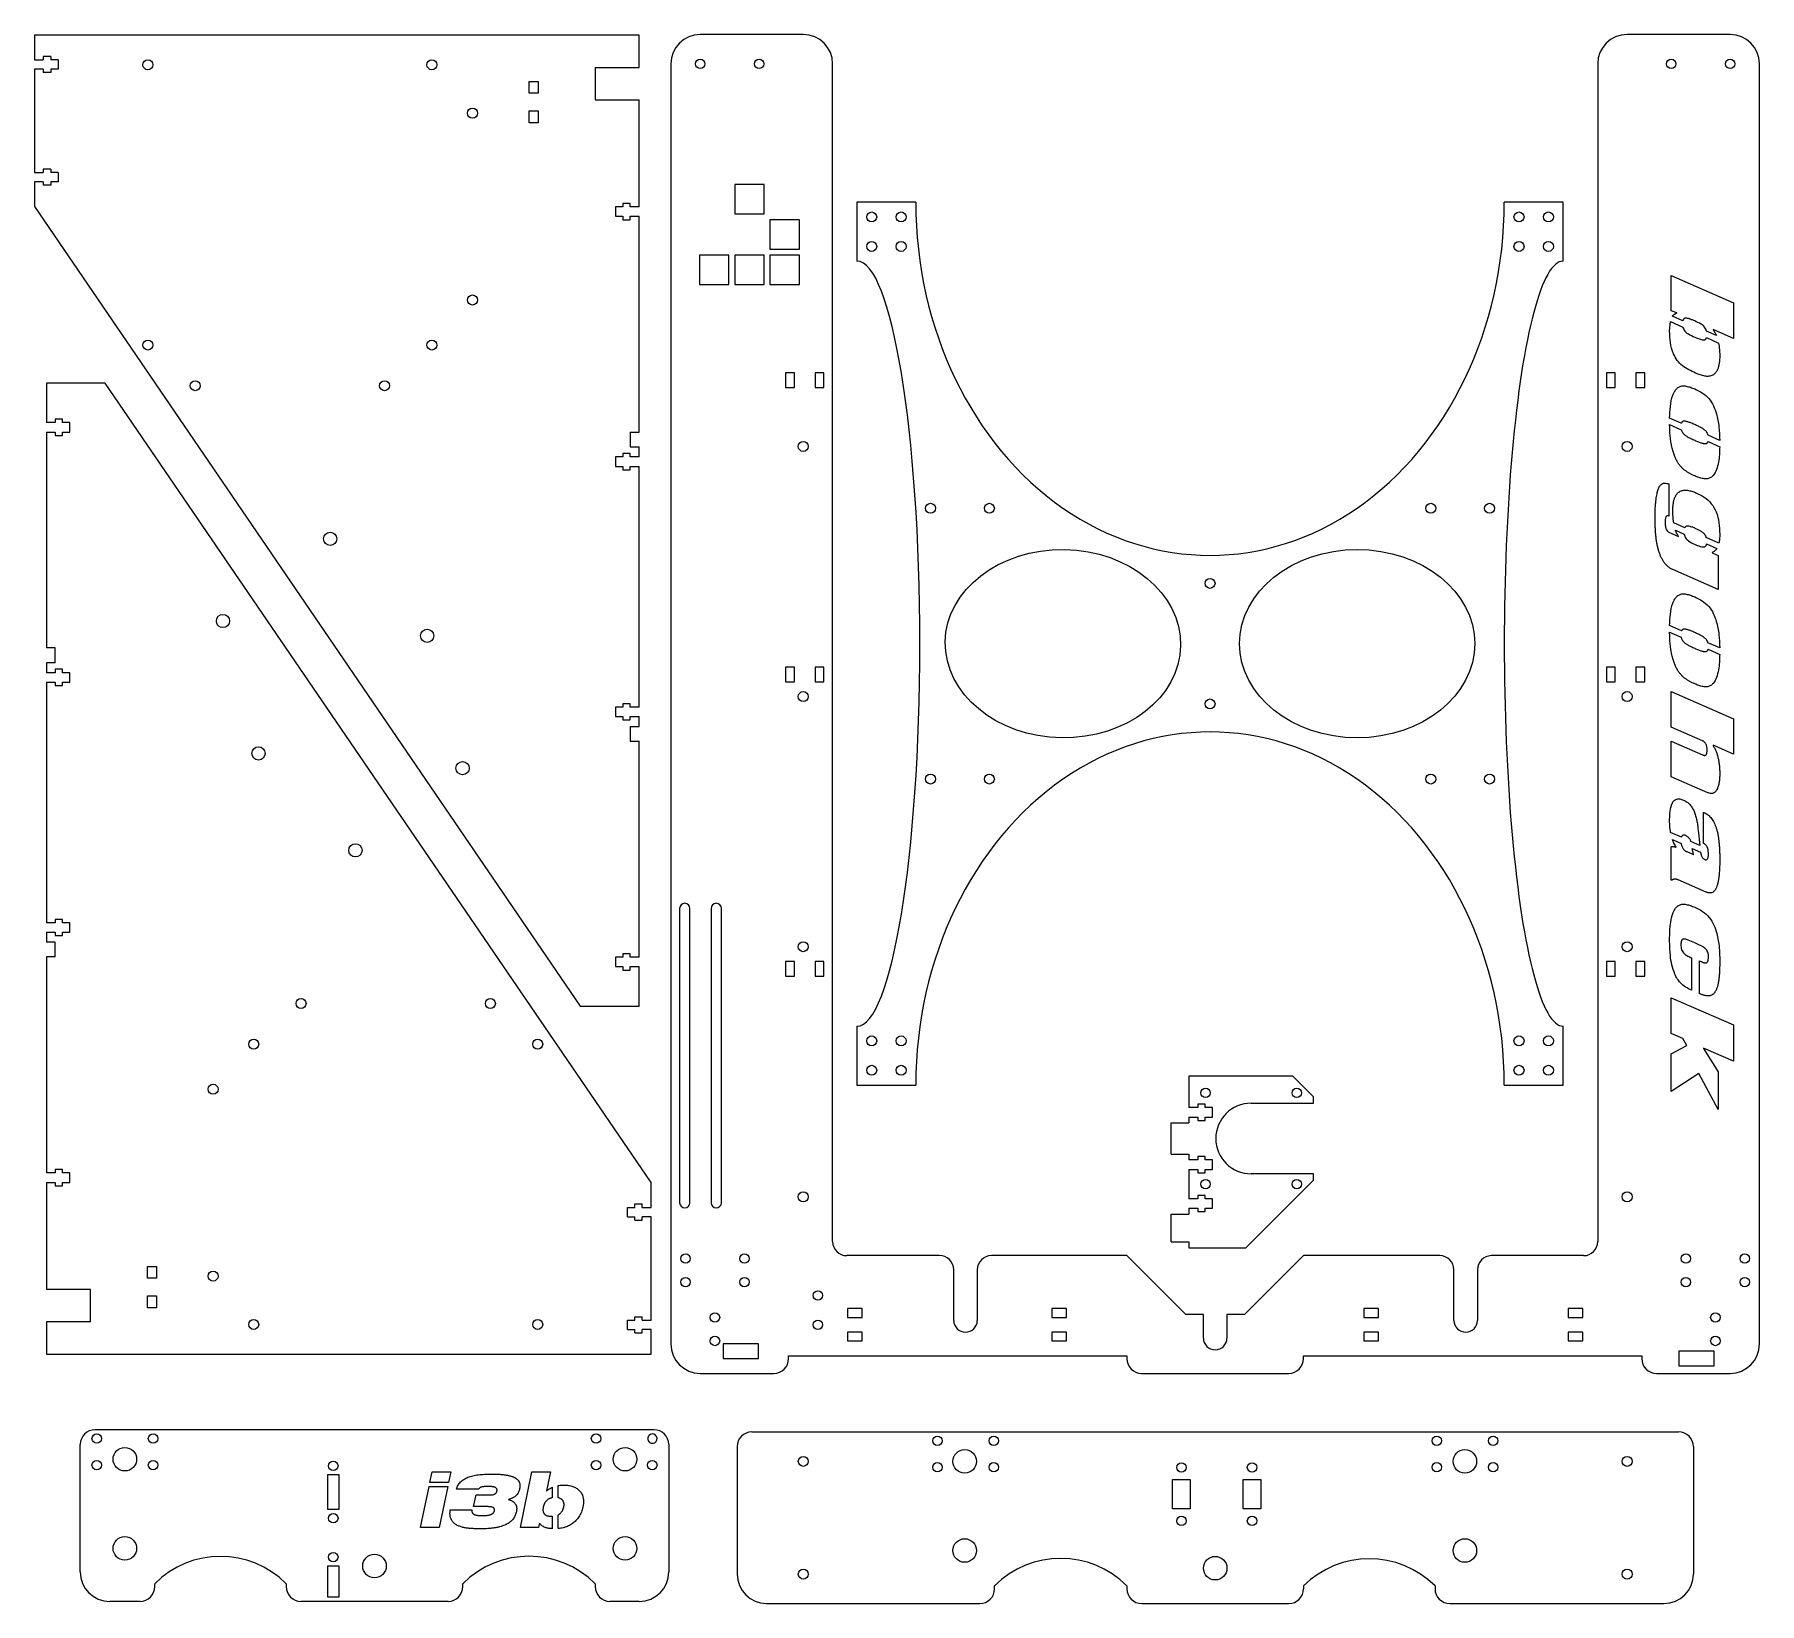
# Model space of a CAD drawing. Header units: millimetres. Extents: x 111 to 697, y 247 to 780.
import ezdxf

# ---------------------------------------------------------------- set-up
doc = ezdxf.new("R2010")
doc.units = ezdxf.units.MM

msp = doc.modelspace()

# ---------------------------------------------------------------- linework, layer by layer
at = {"color": 7, "linetype": 'Continuous', "lineweight": 15}
for p, q in [((110.59, 780.32), (110.59, 771.92)), ((316.09, 780.32), (110.59, 780.32)), ((316.09, 769.32), (316.09, 780.32)), ((371.86, 780.5), (336.86, 780.5)), ((686.86, 780.5), (651.86, 780.5)), ((110.59, 771.92), (113.59, 771.92)), ((113.59, 768.72), (110.59, 768.72)), ((110.59, 768.72), (110.59, 733.62)), ((116.09, 773.07), (113.59, 773.07)), ((113.59, 773.07), (113.59, 771.92)), ((113.59, 768.72), (113.59, 767.57)), ((116.09, 773.07), (116.09, 771.92)), ((118.59, 771.92), (116.09, 771.92)), ((116.09, 768.72), (116.09, 767.57)), ((118.59, 768.72), (116.09, 768.72)), ((118.59, 771.92), (118.59, 768.72)), ((301.09, 769.32), (316.09, 769.32)), ((301.09, 769.32), (301.09, 758.32)), ((326.86, 770.5), (326.86, 335.5)), ((381.86, 370.3), (381.86, 770.5)), ((641.86, 770.5), (641.86, 370.3)), ((696.86, 335.5), (696.86, 770.5)), ((116.09, 767.57), (113.59, 767.57)), ((278.72, 760.51), (278.72, 764.51)), ((278.72, 764.51), (281.72, 764.51)), ((281.72, 764.51), (281.72, 760.51)), ((281.72, 760.51), (278.72, 760.51)), ((301.09, 758.32), (316.09, 758.32)), ((316.09, 721.92), (316.09, 758.32)), ((278.72, 750.51), (278.72, 754.51)), ((278.72, 754.51), (281.72, 754.51)), ((281.72, 750.51), (278.72, 750.51)), ((281.72, 754.51), (281.72, 750.51)), ((110.59, 733.62), (113.59, 733.62)), ((116.09, 734.77), (113.59, 734.77)), ((113.59, 734.77), (113.59, 733.62)), ((116.09, 734.77), (116.09, 733.62)), ((118.59, 733.62), (116.09, 733.62)), ((118.59, 733.62), (118.59, 730.42)), ((113.59, 730.42), (110.59, 730.42)), ((110.59, 730.42), (110.59, 722.02)), ((113.59, 730.42), (113.59, 729.27)), ((116.09, 729.27), (113.59, 729.27)), ((116.09, 730.42), (116.09, 729.27)), ((118.59, 730.42), (116.09, 730.42)), ((358.56, 729.5), (348.56, 729.5)), ((348.56, 729.5), (348.56, 719.5)), ((358.56, 719.5), (358.56, 729.5)), ((110.59, 722.02), (296.09, 450.32)), ((310.59, 721.92), (308.09, 721.92)), ((308.09, 721.92), (308.09, 718.72)), ((313.09, 723.07), (310.59, 723.07)), ((310.59, 723.07), (310.59, 721.92)), ((313.09, 721.92), (313.09, 723.07)), ((316.09, 721.92), (313.09, 721.92)), ((410.12, 723.48), (390.12, 723.48)), ((390.12, 723.48), (390.12, 703.48)), ((630.12, 723.48), (610.12, 723.48)), ((630.12, 703.48), (630.12, 723.48)), ((308.09, 718.72), (310.59, 718.72)), ((310.59, 718.72), (310.59, 717.57)), ((310.59, 717.57), (313.09, 717.57)), ((313.09, 717.57), (313.09, 718.72)), ((313.09, 718.72), (316.09, 718.72)), ((316.09, 645.32), (316.09, 718.72)), ((348.56, 719.5), (358.56, 719.5)), ((360.56, 717.5), (360.56, 707.5)), ((370.56, 717.5), (360.56, 717.5)), ((370.56, 707.5), (370.56, 717.5)), ((346.56, 705.5), (336.56, 705.5)), ((336.56, 705.5), (336.56, 695.5)), ((346.56, 695.5), (346.56, 705.5)), ((358.56, 705.5), (348.56, 705.5)), ((348.56, 705.5), (348.56, 695.5)), ((358.56, 695.5), (358.56, 705.5)), ((360.56, 707.5), (370.56, 707.5)), ((360.56, 705.5), (360.56, 695.5)), ((370.56, 705.5), (360.56, 705.5)), ((370.56, 695.5), (370.56, 705.5)), ((666.86, 698.56), (688.02, 689.32)), ((666.86, 686.64), (666.86, 698.56)), ((336.56, 695.5), (346.56, 695.5)), ((348.56, 695.5), (358.56, 695.5)), ((360.56, 695.5), (370.56, 695.5)), ((668.78, 685.89), (666.86, 686.64)), ((688.02, 689.32), (688.02, 677.22)), ((666.31, 679.78), (666.57, 682.94)), ((666.57, 682.94), (670.81, 681.05)), ((670.81, 683.24), (667.28, 684.81)), ((668.78, 685.77), (668.78, 685.89)), ((681.06, 680.28), (681.06, 680.15)), ((688.02, 677.22), (681.06, 680.28)), ((678.82, 677.49), (682.94, 675.65)), ((682.21, 678.16), (678.85, 679.66)), ((368.86, 665.5), (365.86, 665.5)), ((365.86, 665.5), (365.86, 660.5)), ((368.86, 660.5), (368.86, 665.5)), ((378.86, 665.5), (375.86, 665.5)), ((375.86, 665.5), (375.86, 660.5)), ((378.86, 660.5), (378.86, 665.5)), ((647.86, 665.5), (644.86, 665.5)), ((644.86, 665.5), (644.86, 660.5)), ((647.86, 660.5), (647.86, 665.5)), ((657.86, 665.5), (654.86, 665.5)), ((654.86, 665.5), (654.86, 660.5)), ((657.86, 660.5), (657.86, 665.5)), ((114.65, 662.01), (114.65, 648.61)), ((134.65, 662.01), (114.65, 662.01)), ((320.15, 390.31), (134.65, 662.01)), ((365.86, 660.5), (368.86, 660.5)), ((375.86, 660.5), (378.86, 660.5)), ((644.86, 660.5), (647.86, 660.5)), ((654.86, 660.5), (657.86, 660.5)), ((117.65, 648.61), (114.65, 648.61)), ((114.65, 645.41), (117.65, 645.41)), ((114.65, 645.41), (114.65, 572.01)), ((120.15, 649.76), (117.65, 649.76)), ((117.65, 649.76), (117.65, 648.61)), ((117.65, 645.41), (117.65, 644.26)), ((120.15, 648.61), (120.15, 649.76)), ((122.65, 648.61), (120.15, 648.61)), ((120.15, 644.26), (120.15, 645.41)), ((120.15, 645.41), (122.65, 645.41)), ((122.65, 645.41), (122.65, 648.61)), ((313.09, 645.32), (316.09, 645.32)), ((313.09, 645.32), (313.09, 640.32)), ((670.28, 648.36), (666.32, 650.13)), ((666.32, 647.94), (670.28, 646.17)), ((117.65, 644.26), (120.15, 644.26)), ((313.09, 640.32), (316.09, 640.32)), ((316.09, 636.92), (316.09, 640.32)), ((679.36, 642.13), (683.33, 640.36)), ((683.34, 642.55), (679.39, 644.31)), ((310.59, 636.92), (308.09, 636.92)), ((308.09, 636.92), (308.09, 633.72)), ((308.09, 633.72), (310.59, 633.72)), ((313.09, 638.07), (310.59, 638.07)), ((310.59, 638.07), (310.59, 636.92)), ((310.59, 633.72), (310.59, 632.57)), ((313.09, 636.92), (313.09, 638.07)), ((316.09, 636.92), (313.09, 636.92)), ((313.09, 632.57), (313.09, 633.72)), ((313.09, 633.72), (316.09, 633.72)), ((316.09, 551.92), (316.09, 633.72)), ((310.59, 632.57), (313.09, 632.57)), ((666.03, 627.82), (666.03, 616.84)), ((666.26, 611.29), (669.33, 609.85)), ((671.44, 612.87), (667.7, 614.53)), ((668.27, 612.09), (671.31, 610.73)), ((669.33, 609.85), (669.33, 609.98)), ((683.09, 607.68), (678.77, 609.6)), ((678.88, 607.37), (682.39, 605.8)), ((680.81, 604.43), (680.81, 604.3)), ((680.81, 604.3), (682.8, 603.43)), ((682.8, 591.89), (667.45, 598.63)), ((682.8, 603.43), (682.8, 591.89)), ((670.33, 577.83), (666.32, 579.61)), ((666.32, 577.42), (670.24, 575.68)), ((117.65, 572.01), (114.65, 572.01)), ((117.65, 567.01), (117.65, 572.01)), ((683.33, 572.04), (679.35, 573.81)), ((679.4, 571.6), (683.33, 569.85)), ((114.65, 567.01), (114.65, 563.61)), ((117.65, 567.01), (114.65, 567.01)), ((117.65, 563.61), (114.65, 563.61)), ((120.15, 564.76), (117.65, 564.76)), ((117.65, 564.76), (117.65, 563.61)), ((120.15, 563.61), (120.15, 564.76)), ((122.65, 563.61), (120.15, 563.61)), ((122.65, 560.41), (122.65, 563.61)), ((368.86, 565.5), (365.86, 565.5)), ((365.86, 565.5), (365.86, 560.5)), ((368.86, 560.5), (368.86, 565.5)), ((378.86, 565.5), (375.86, 565.5)), ((375.86, 565.5), (375.86, 560.5)), ((378.86, 560.5), (378.86, 565.5)), ((647.86, 565.5), (644.86, 565.5)), ((644.86, 565.5), (644.86, 560.5)), ((647.86, 560.5), (647.86, 565.5)), ((657.86, 565.5), (654.86, 565.5)), ((654.86, 565.5), (654.86, 560.5)), ((657.86, 560.5), (657.86, 565.5)), ((114.65, 560.41), (114.65, 478.61)), ((114.65, 560.41), (117.65, 560.41)), ((117.65, 560.41), (117.65, 559.26)), ((117.65, 559.26), (120.15, 559.26)), ((120.15, 559.26), (120.15, 560.41)), ((120.15, 560.41), (122.65, 560.41)), ((365.86, 560.5), (368.86, 560.5)), ((375.86, 560.5), (378.86, 560.5)), ((644.86, 560.5), (647.86, 560.5)), ((654.86, 560.5), (657.86, 560.5)), ((666.86, 557.21), (688.02, 547.98)), ((666.86, 545.1), (666.86, 557.21)), ((310.59, 551.92), (308.09, 551.92)), ((308.09, 551.92), (308.09, 548.72)), ((313.09, 553.07), (310.59, 553.07)), ((310.59, 553.07), (310.59, 551.92)), ((313.09, 551.92), (313.09, 553.07)), ((316.09, 551.92), (313.09, 551.92)), ((308.09, 548.72), (310.59, 548.72)), ((310.59, 548.72), (310.59, 547.57)), ((310.59, 547.57), (313.09, 547.57)), ((313.09, 547.57), (313.09, 548.72)), ((313.09, 548.72), (316.09, 548.72)), ((313.09, 545.32), (316.09, 545.32)), ((313.09, 545.32), (313.09, 540.32)), ((316.09, 545.32), (316.09, 548.72)), ((688.02, 547.98), (688.02, 535.87)), ((313.09, 540.32), (316.09, 540.32)), ((316.09, 466.92), (316.09, 540.32)), ((677.48, 540.49), (666.86, 545.1)), ((666.86, 528.2), (666.86, 540.3)), ((666.86, 540.3), (677.48, 535.69)), ((681.09, 538.93), (681.09, 538.81)), ((688.02, 535.87), (681.09, 538.93)), ((679.27, 522.84), (666.86, 528.2)), ((677.85, 505.6), (677.85, 516.2)), ((676, 510.09), (676.54, 504.93)), ((670.31, 507.7), (666.63, 509.34)), ((666.86, 493.07), (666.86, 504.42)), ((667.26, 506.87), (670.21, 505.56)), ((668.55, 504.29), (668.58, 504.35)), ((676.54, 504.93), (673.52, 506.27)), ((672.11, 502.8), (674.43, 501.79)), ((674, 503.87), (676.84, 502.61)), ((678.71, 489.07), (669.24, 493.19)), ((329.86, 483.5), (329.86, 383.5)), ((333.36, 383.5), (333.36, 483.5)), ((340.56, 483.5), (340.56, 383.5)), ((344.06, 383.5), (344.06, 483.5)), ((117.65, 478.61), (114.65, 478.61)), ((114.65, 475.41), (117.65, 475.41)), ((114.65, 475.41), (114.65, 472.01)), ((120.15, 479.76), (117.65, 479.76)), ((117.65, 479.76), (117.65, 478.61)), ((117.65, 475.41), (117.65, 474.26)), ((120.15, 478.61), (120.15, 479.76)), ((122.65, 478.61), (120.15, 478.61)), ((120.15, 474.26), (120.15, 475.41)), ((120.15, 475.41), (122.65, 475.41)), ((122.65, 475.41), (122.65, 478.61)), ((117.65, 472.01), (114.65, 472.01)), ((117.65, 474.26), (120.15, 474.26)), ((117.65, 467.01), (117.65, 472.01)), ((114.65, 467.01), (114.65, 393.61)), ((117.65, 467.01), (114.65, 467.01)), ((310.59, 466.92), (308.09, 466.92)), ((308.09, 466.92), (308.09, 463.72)), ((308.09, 463.72), (310.59, 463.72)), ((313.09, 468.07), (310.59, 468.07)), ((310.59, 468.07), (310.59, 466.92)), ((310.59, 463.72), (310.59, 462.57)), ((313.09, 466.92), (313.09, 468.07)), ((316.09, 466.92), (313.09, 466.92)), ((313.09, 462.57), (313.09, 463.72)), ((313.09, 463.72), (316.09, 463.72)), ((316.09, 450.32), (316.09, 463.72)), ((368.86, 465.5), (365.86, 465.5)), ((365.86, 465.5), (365.86, 460.5)), ((368.86, 460.5), (368.86, 465.5)), ((378.86, 465.5), (375.86, 465.5)), ((375.86, 465.5), (375.86, 460.5)), ((378.86, 460.5), (378.86, 465.5)), ((647.86, 465.5), (644.86, 465.5)), ((644.86, 465.5), (644.86, 460.5)), ((647.86, 460.5), (647.86, 465.5)), ((657.86, 465.5), (654.86, 465.5)), ((654.86, 465.5), (654.86, 460.5)), ((657.86, 460.5), (657.86, 465.5)), ((673.73, 466.7), (673.73, 455.72)), ((676.48, 454.53), (676.48, 465.7)), ((676.48, 465.7), (677.22, 465.32)), ((310.59, 462.57), (313.09, 462.57)), ((365.86, 460.5), (368.86, 460.5)), ((375.86, 460.5), (378.86, 460.5)), ((644.86, 460.5), (647.86, 460.5)), ((654.86, 460.5), (657.86, 460.5)), ((666.86, 453.12), (688.02, 443.89)), ((666.86, 441.02), (666.86, 453.12)), ((296.09, 450.32), (316.09, 450.32)), ((390.12, 443.48), (390.12, 423.48)), ((630.12, 423.48), (630.12, 443.48)), ((670.8, 439.33), (666.86, 441.02)), ((688.02, 443.89), (688.02, 431.6)), ((666.86, 434.1), (672.11, 436.96)), ((666.86, 421.25), (666.86, 434.1)), ((672.11, 436.96), (670.8, 439.33)), ((677.87, 436.03), (677.87, 435.9)), ((688.02, 431.6), (677.87, 436.03)), ((677.87, 435.9), (682.8, 427.98)), ((682.8, 427.98), (682.8, 415.13)), ((390.12, 423.48), (410.12, 423.48)), ((538.23, 426.46), (502.93, 426.46)), ((502.93, 426.46), (502.93, 415.81)), ((545.23, 419.46), (538.23, 426.46)), ((610.12, 423.48), (630.12, 423.48)), ((676.2, 427.36), (666.86, 421.25)), ((682.8, 415.13), (676.2, 427.36)), ((508.43, 416.96), (505.93, 416.96)), ((505.93, 416.96), (505.93, 415.81)), ((508.43, 415.81), (508.43, 416.96)), ((524.08, 417.31), (545.23, 417.31)), ((545.23, 417.31), (545.23, 419.46)), ((496.93, 400.01), (496.93, 410.61)), ((496.93, 410.61), (502.93, 410.61)), ((505.93, 415.81), (502.93, 415.81)), ((502.93, 412.61), (505.93, 412.61)), ((502.93, 412.61), (502.93, 410.61)), ((505.93, 412.61), (505.93, 411.46)), ((505.93, 411.46), (508.43, 411.46)), ((510.93, 415.81), (508.43, 415.81)), ((508.43, 411.46), (508.43, 412.61)), ((508.43, 412.61), (510.93, 412.61)), ((510.93, 412.61), (510.93, 415.81)), ((496.93, 400.01), (502.93, 400.01)), ((502.93, 400.01), (502.93, 398.01)), ((508.43, 399.16), (505.93, 399.16)), ((505.93, 399.16), (505.93, 398.01)), ((508.43, 398.01), (508.43, 399.16)), ((117.65, 393.61), (114.65, 393.61)), ((120.15, 394.76), (117.65, 394.76)), ((117.65, 394.76), (117.65, 393.61)), ((120.15, 393.61), (120.15, 394.76)), ((122.65, 393.61), (120.15, 393.61)), ((122.65, 390.41), (122.65, 393.61)), ((505.93, 398.01), (502.93, 398.01)), ((502.93, 394.81), (505.93, 394.81)), ((502.93, 394.81), (502.93, 384.81)), ((505.93, 394.81), (505.93, 393.66)), ((505.93, 393.66), (508.43, 393.66)), ((510.93, 398.01), (508.43, 398.01)), ((508.43, 393.66), (508.43, 394.81)), ((508.43, 394.81), (510.93, 394.81)), ((510.93, 394.81), (510.93, 398.01)), ((545.23, 393.31), (524.08, 393.31)), ((545.23, 391.16), (545.23, 393.31)), ((114.65, 390.41), (114.65, 354.01)), ((114.65, 390.41), (117.65, 390.41)), ((117.65, 390.41), (117.65, 389.26)), ((117.65, 389.26), (120.15, 389.26)), ((120.15, 389.26), (120.15, 390.41)), ((120.15, 390.41), (122.65, 390.41)), ((320.15, 381.91), (320.15, 390.31)), ((522.23, 368.16), (545.23, 391.16)), ((312.15, 381.91), (314.65, 381.91)), ((312.15, 378.71), (312.15, 381.91)), ((314.65, 383.06), (317.15, 383.06)), ((314.65, 381.91), (314.65, 383.06)), ((317.15, 381.91), (317.15, 383.06)), ((317.15, 381.91), (320.15, 381.91)), ((505.93, 384.81), (502.93, 384.81)), ((502.93, 381.61), (505.93, 381.61)), ((502.93, 381.61), (502.93, 379.61)), ((508.43, 385.96), (505.93, 385.96)), ((505.93, 385.96), (505.93, 384.81)), ((505.93, 381.61), (505.93, 380.46)), ((508.43, 384.81), (508.43, 385.96)), ((510.93, 384.81), (508.43, 384.81)), ((508.43, 380.46), (508.43, 381.61)), ((508.43, 381.61), (510.93, 381.61)), ((510.93, 381.61), (510.93, 384.81)), ((312.15, 378.71), (314.65, 378.71)), ((314.65, 377.56), (314.65, 378.71)), ((314.65, 377.56), (317.15, 377.56)), ((317.15, 377.56), (317.15, 378.71)), ((320.15, 378.71), (317.15, 378.71)), ((320.15, 343.61), (320.15, 378.71)), ((496.93, 370.16), (496.93, 379.61)), ((496.93, 379.61), (502.93, 379.61)), ((505.93, 380.46), (508.43, 380.46)), ((496.93, 370.16), (502.93, 370.16)), ((502.93, 370.16), (502.93, 368.16)), ((418.06, 365.5), (386.66, 365.5)), ((481.86, 365.5), (435.81, 365.5)), ((501.86, 345.5), (481.86, 365.5)), ((502.93, 368.16), (522.23, 368.16)), ((541.86, 365.5), (521.86, 345.5)), ((588.21, 365.5), (541.86, 365.5)), ((637.06, 365.5), (605.66, 365.5)), ((149.03, 361.82), (152.03, 361.82)), ((149.03, 357.82), (149.03, 361.82)), ((152.03, 357.82), (149.03, 357.82)), ((152.03, 361.82), (152.03, 357.82)), ((423.01, 343.5), (423.01, 360.7)), ((431.01, 360.7), (431.01, 343.5)), ((593.01, 343.5), (593.01, 360.7)), ((601.01, 360.7), (601.01, 343.5)), ((129.65, 354.01), (114.65, 354.01)), ((129.65, 343.01), (129.65, 354.01)), ((149.03, 351.82), (152.03, 351.82)), ((149.03, 347.82), (149.03, 351.82)), ((152.03, 351.82), (152.03, 347.82)), ((152.03, 347.82), (149.03, 347.82)), ((386.86, 347.5), (386.86, 344.5)), ((391.86, 347.5), (386.86, 347.5)), ((391.86, 344.5), (391.86, 347.5)), ((456.36, 347.5), (456.36, 344.5)), ((461.36, 347.5), (456.36, 347.5)), ((461.36, 344.5), (461.36, 347.5)), ((562.36, 347.5), (562.36, 344.5)), ((567.36, 347.5), (562.36, 347.5)), ((567.36, 344.5), (567.36, 347.5)), ((631.86, 347.5), (631.86, 344.5)), ((636.86, 347.5), (631.86, 347.5)), ((636.86, 344.5), (636.86, 347.5)), ((129.65, 343.01), (114.65, 343.01)), ((114.65, 343.01), (114.65, 332.01)), ((312.15, 343.61), (314.65, 343.61)), ((312.15, 340.41), (312.15, 343.61)), ((312.15, 340.41), (314.65, 340.41)), ((314.65, 344.76), (317.15, 344.76)), ((314.65, 343.61), (314.65, 344.76)), ((314.65, 339.26), (314.65, 340.41)), ((317.15, 343.61), (317.15, 344.76)), ((317.15, 343.61), (320.15, 343.61)), ((317.15, 339.26), (317.15, 340.41)), ((320.15, 340.41), (317.15, 340.41)), ((320.15, 332.01), (320.15, 340.41)), ((386.86, 344.5), (391.86, 344.5)), ((456.36, 344.5), (461.36, 344.5)), ((507.86, 345.5), (501.86, 345.5)), ((507.86, 337.5), (507.86, 345.5)), ((515.86, 345.5), (515.86, 337.5)), ((521.86, 345.5), (515.86, 345.5)), ((562.36, 344.5), (567.36, 344.5)), ((631.86, 344.5), (636.86, 344.5)), ((314.65, 339.26), (317.15, 339.26)), ((344.66, 335.5), (344.66, 330.5)), ((356.66, 335.5), (344.66, 335.5)), ((356.66, 330.5), (356.66, 335.5)), ((386.86, 339.5), (386.86, 336.5)), ((391.86, 339.5), (386.86, 339.5)), ((386.86, 336.5), (391.86, 336.5)), ((391.86, 336.5), (391.86, 339.5)), ((456.36, 339.5), (456.36, 336.5)), ((461.36, 339.5), (456.36, 339.5)), ((456.36, 336.5), (461.36, 336.5)), ((461.36, 336.5), (461.36, 339.5)), ((562.36, 339.5), (562.36, 336.5)), ((567.36, 339.5), (562.36, 339.5)), ((562.36, 336.5), (567.36, 336.5)), ((567.36, 336.5), (567.36, 339.5)), ((631.86, 339.5), (631.86, 336.5)), ((636.86, 339.5), (631.86, 339.5)), ((631.86, 336.5), (636.86, 336.5)), ((636.86, 336.5), (636.86, 339.5)), ((114.65, 332.01), (320.15, 332.01)), ((344.66, 330.5), (356.66, 330.5)), ((366.86, 331.5), (481.86, 331.5)), ((366.86, 330.5), (366.86, 331.5)), ((481.86, 331.5), (481.86, 330.5)), ((541.86, 331.5), (656.86, 331.5)), ((541.86, 330.5), (541.86, 331.5)), ((656.86, 331.5), (656.86, 330.5)), ((669.46, 333), (669.46, 328)), ((681.46, 333), (669.46, 333)), ((681.46, 328), (681.46, 333)), ((336.86, 325.5), (361.86, 325.5)), ((486.86, 325.5), (536.86, 325.5)), ((661.86, 325.5), (686.86, 325.5)), ((669.46, 328), (681.46, 328)), ((321.15, 306.32), (131.15, 306.32)), ((354.38, 305.59), (669.38, 305.59)), ((126.15, 258.02), (126.15, 301.32)), ((319.22, 304.18), (319.4, 304.41)), ((326.15, 301.32), (326.15, 258.02)), ((349.38, 300.59), (349.38, 257.29)), ((674.38, 300.59), (674.38, 257.29)), ((214.15, 290.97), (210.15, 290.97)), ((210.15, 290.97), (210.15, 279.37)), ((214.15, 279.37), (214.15, 290.97)), ((244.97, 288.46), (245.71, 291.99)), ((251.33, 288.46), (244.97, 288.46)), ((245.71, 291.99), (252.06, 291.99)), ((252.06, 291.99), (251.33, 288.46)), ((275.73, 273.15), (279.62, 291.99)), ((279.62, 291.99), (285.98, 291.99)), ((285.98, 291.99), (284.63, 285.55)), ((288.56, 283.2), (288.56, 287.36)), ((497.38, 279.44), (497.38, 289.44)), ((497.38, 289.44), (503.38, 289.44)), ((503.38, 289.44), (503.38, 279.44)), ((521.38, 289.44), (527.38, 289.44)), ((521.38, 279.44), (521.38, 289.44)), ((527.38, 289.44), (527.38, 279.44)), ((241.82, 273.15), (244.69, 287.04)), ((244.69, 287.04), (251.05, 287.04)), ((251.05, 287.04), (248.17, 273.15)), ((261.46, 286.13), (253.98, 286.13)), ((259.81, 280.21), (260.65, 284.22)), ((260.65, 284.22), (265.58, 284.22)), ((271.64, 282.67), (271.64, 282.62)), ((284.63, 285.55), (284.69, 285.55)), ((286.56, 286.79), (286.56, 283.19)), ((210.15, 279.37), (214.15, 279.37)), ((251.9, 279.09), (259.22, 279.09)), ((264.41, 280.21), (259.81, 280.21)), ((286.56, 276.92), (286.56, 272.7)), ((288.56, 272.72), (288.56, 277.38)), ((503.38, 279.44), (497.38, 279.44)), ((527.38, 279.44), (521.38, 279.44)), ((248.17, 273.15), (241.82, 273.15)), ((281.88, 273.15), (275.73, 273.15)), ((282.19, 274.62), (281.88, 273.15)), ((282.24, 274.62), (282.19, 274.62)), ((214.15, 259.97), (210.15, 259.97)), ((210.15, 259.97), (210.15, 249.52)), ((214.15, 249.52), (214.15, 259.97)), ((151.45, 253.02), (151.45, 254.02)), ((196.15, 254.02), (196.15, 253.02)), ((256.15, 253.02), (256.15, 254.02)), ((301.15, 254.02), (301.15, 253.02)), ((436.88, 252.29), (436.88, 253.29)), ((481.88, 253.29), (481.88, 252.29)), ((541.88, 253.29), (541.88, 252.29)), ((586.58, 253.29), (586.58, 252.29)), ((146.45, 248.02), (136.15, 248.02)), ((251.15, 248.02), (201.15, 248.02)), ((210.15, 249.52), (214.15, 249.52)), ((316.15, 248.02), (306.15, 248.02)), ((359.38, 247.29), (431.88, 247.29)), ((486.88, 247.29), (536.88, 247.29)), ((591.58, 247.29), (664.38, 247.29))]:
    msp.add_line(p, q, dxfattribs=at)
for centre, radius in [((149.13, 770.21), 1.7), ((245.65, 770.21), 1.7), ((336.86, 770.5), 1.6), ((356.86, 770.5), 1.6), ((666.86, 770.5), 1.6), ((686.86, 770.5), 1.6), ((259.46, 753.77), 1.7), ((395.12, 718.48), 1.7), ((405.12, 718.48), 1.7), ((615.12, 718.48), 1.7), ((625.12, 718.48), 1.7), ((395.12, 708.48), 1.7), ((405.12, 708.48), 1.7), ((615.12, 708.48), 1.7), ((625.12, 708.48), 1.7), ((259.46, 690.27), 1.7), ((149.13, 674.96), 1.7), ((245.65, 674.96), 1.7), ((165.22, 661.15), 1.7), ((229.57, 661.15), 1.7), ((371.86, 640.5), 1.7), ((651.86, 640.5), 1.7), ((415.12, 619.48), 1.7), ((435.12, 619.48), 1.7), ((585.12, 619.48), 1.7), ((605.12, 619.48), 1.7), ((211.09, 609.1), 2.25), ((510.12, 593.98), 1.7), ((174.65, 581.18), 2.25), ((244.04, 576.15), 2.25), ((371.86, 555.5), 1.7), ((651.86, 555.5), 1.7), ((510.12, 552.98), 1.7), ((186.71, 536.18), 2.25), ((256.09, 531.15), 2.25), ((415.12, 527.48), 1.7), ((435.12, 527.48), 1.7), ((585.12, 527.48), 1.7), ((605.12, 527.48), 1.7), ((219.65, 503.24), 2.25), ((371.86, 470.5), 1.7), ((651.86, 470.5), 1.7), ((201.18, 451.18), 1.7), ((265.52, 451.18), 1.7), ((395.12, 438.48), 1.7), ((405.12, 438.48), 1.7), ((615.12, 438.48), 1.7), ((625.12, 438.48), 1.7), ((185.09, 437.37), 1.7), ((281.61, 437.37), 1.7), ((395.12, 428.48), 1.7), ((405.12, 428.48), 1.7), ((615.12, 428.48), 1.7), ((625.12, 428.48), 1.7), ((171.28, 422.06), 1.7), ((508.58, 420.81), 1.6), ((539.58, 420.81), 1.6), ((371.86, 385.5), 1.7), ((508.58, 389.81), 1.6), ((539.58, 389.81), 1.6), ((651.86, 385.5), 1.7), ((331.86, 364.5), 1.6), ((351.86, 364.5), 1.6), ((671.86, 364.5), 1.6), ((691.86, 364.5), 1.6), ((171.28, 358.56), 1.7), ((331.86, 356.5), 1.6), ((351.86, 356.5), 1.6), ((671.86, 356.5), 1.6), ((691.86, 356.5), 1.6), ((376.86, 352), 1.6), ((341.86, 344.5), 1.6), ((681.86, 344.5), 1.6), ((185.09, 342.12), 1.7), ((281.61, 342.12), 1.7), ((376.86, 342), 1.6), ((341.86, 336.5), 1.6), ((681.86, 336.5), 1.6), ((131.73, 303.32), 1.6), ((150.87, 303.32), 1.6), ((301.43, 303.32), 1.6), ((141.3, 296.32), 4), ((311.3, 296.32), 4), ((417.46, 302.59), 1.6), ((426.73, 295.59), 4), ((436.6, 302.59), 1.6), ((587.16, 302.59), 1.6), ((596.73, 295.59), 4), ((606.3, 302.59), 1.6), ((131.73, 294.32), 1.6), ((150.87, 294.32), 1.6), ((212.15, 294.07), 1.6), ((301.43, 294.32), 1.6), ((320.57, 294.32), 1.6), ((371.88, 295.59), 1.7), ((417.46, 293.59), 1.6), ((436.6, 293.59), 1.6), ((500.38, 293.54), 1.6), ((524.38, 293.54), 1.6), ((587.16, 293.59), 1.6), ((606.3, 293.59), 1.6), ((651.88, 295.59), 1.7), ((212.15, 276.27), 1.6), ((500.38, 275.34), 1.6), ((524.38, 275.34), 1.6), ((141.3, 266.02), 4), ((311.3, 266.02), 4), ((212.15, 263.07), 1.6), ((226.15, 260.02), 4), ((426.73, 265.29), 4), ((596.73, 265.29), 4), ((371.88, 257.29), 1.7), ((511.88, 259.29), 4), ((651.88, 257.29), 1.7)]:
    msp.add_circle(centre, radius, dxfattribs=at)
for centre, radius, start, end in [((336.86, 770.5), 10, 90, 180), ((371.86, 770.5), 10, 0, 90), ((651.86, 770.5), 10, 90, 180), ((686.86, 770.5), 10, 0, 90), ((331.61, 483.5), 1.75, 0, 180), ((342.31, 483.5), 1.75, 0, 180), ((524.08, 405.31), 12, 90, 270), ((331.61, 383.5), 1.75, 180, 0), ((342.31, 383.5), 1.75, 180, 0), ((386.66, 370.3), 4.8, 180, 270), ((637.06, 370.3), 4.8, 270, 0), ((418.21, 360.7), 4.8, 0, 91.79078), ((435.81, 360.7), 4.8, 90, 180), ((588.21, 360.7), 4.8, 0, 90), ((605.81, 360.7), 4.8, 91.79078, 180), ((427.01, 343.5), 4, 180, 0), ((597.01, 343.5), 4, 180, 0), ((336.86, 335.5), 10, 180, 270), ((511.86, 337.5), 4, 180, 0), ((686.86, 335.5), 10, 270, 0), ((361.86, 330.5), 5, 270, 0), ((486.86, 330.5), 5, 180, 270), ((536.86, 330.5), 5, 270, 0), ((661.86, 330.5), 5, 180, 270), ((131.15, 301.32), 5, 90, 180), ((320.57, 303.32), 1.6, 147.4441, 137.14328), ((321.15, 301.32), 5, 0, 90), ((354.38, 300.59), 5, 90, 180), ((669.38, 300.59), 5, 0, 90), ((136.15, 258.02), 10, 180, 270), ((173.8, 231.67), 31.61, 45, 135), ((278.65, 231.52), 31.82, 45, 135), ((316.15, 258.02), 10, 270, 0), ((459.38, 230.79), 31.82, 45, 135), ((564.23, 230.64), 31.82, 45.38071, 134.61929), ((146.45, 253.02), 5, 270, 0), ((201.15, 253.02), 5, 180, 270), ((251.15, 253.02), 5, 270, 0), ((306.15, 253.02), 5, 180, 270), ((359.38, 257.29), 10, 180, 270), ((431.88, 252.29), 5, 270, 0), ((486.88, 252.29), 5, 180, 270), ((536.88, 252.29), 5, 270, 0), ((591.58, 252.29), 5, 180, 270), ((664.38, 257.29), 10, 270, 0)]:
    msp.add_arc(centre, radius, start, end, dxfattribs=at)
for centre, major_axis, ratio, start_param, end_param in [((510.12, 723.48), (0, 120), 0.833333, 1.570796, 4.712389), ((390.12, 573.48), (0, 130), 0.164396, 3.141593, 6.283185), ((630.12, 573.48), (0, 130), 0.153846, 0, 3.141593), ((510.12, 423.48), (0, 120), 0.833333, 4.712389, 7.853982)]:
    msp.add_ellipse(centre, major_axis=major_axis, ratio=ratio, start_param=start_param, end_param=end_param, dxfattribs=at)
for centre, major_axis in [((460.12, 573.48), (-40, 0.61)), ((560.12, 573.48), (-40, 0))]:
    msp.add_ellipse(centre, major_axis=major_axis, ratio=0.8, dxfattribs=at)
for points, knots in [([(667.28, 684.81), (667.3, 684.83), (667.48, 685.09), (667.92, 685.55), (668.49, 685.7), (668.78, 685.77)], [0, 0, 0, 0, 0.043034, 0.520002, 1, 1, 1, 1]), ([(674.84, 683.15), (674.66, 683.22), (674.31, 683.37), (673.81, 683.58), (673.35, 683.75), (672.93, 683.88), (672.55, 683.98), (672.21, 684.05), (671.91, 684.09), (671.65, 684.09), (671.42, 684.05), (671.22, 683.95), (671.06, 683.79), (670.93, 683.58), (670.85, 683.38), (670.82, 683.27), (670.81, 683.24)], [0.0000023, 0.0000023, 0.0000023, 0.0000023, 0.1046172, 0.2002009, 0.286535, 0.3644547, 0.4341399, 0.494501, 0.5471587, 0.5926432, 0.6320412, 0.6693336, 0.7090151, 0.7519251, 0.8016181, 0.817108, 0.817108, 0.817108, 0.817108]), ([(670.81, 681.05), (671, 680.56), (671.37, 679.59), (672.93, 678.53), (674.11, 677.99), (674.84, 677.66)], [0, 0, 0, 0, 0.27815, 0.558356, 1, 1, 1, 1]), ([(678.85, 679.66), (678.68, 680.16), (678.34, 681.15), (676.77, 682.26), (675.57, 682.81), (674.84, 683.15)], [0, 0, 0, 0, 0.278235, 0.558322, 1, 1, 1, 1]), ([(681.06, 680.15), (681.32, 679.81), (681.77, 679.18), (682.08, 678.48), (682.21, 678.16)], [0, 0, 0, 0, 0.559746, 1, 1, 1, 1]), ([(675.08, 665.43), (674.32, 665.8), (672.79, 666.53), (670.56, 667.79), (668.83, 669.7), (667.38, 672.36), (666.41, 675.78), (666.34, 678.45), (666.31, 679.78)], [0, 0, 0, 0, 0.140241, 0.280181, 0.420082, 0.560082, 0.779811, 1, 1, 1, 1]), ([(674.84, 677.66), (675.49, 677.38), (676.46, 676.97), (677.59, 676.7), (678.12, 676.72), (678.37, 676.81), (678.58, 676.99), (678.72, 677.22), (678.78, 677.39), (678.82, 677.49)], [0, 0, 0, 0, 0.468152, 0.701807, 0.760371, 0.818801, 0.877275, 0.935813, 1, 1, 1, 1]), ([(682.94, 675.65), (683.07, 674.91), (683.3, 673.6), (683.33, 672.26), (683.34, 671.67)], [0, 0, 0, 0, 0.559938, 1, 1, 1, 1]), ([(683.34, 671.67), (683.34, 671.42), (683.34, 670.93), (683.31, 670.22), (683.25, 669.55), (683.19, 668.93), (683.09, 668.36), (682.98, 667.83), (682.85, 667.35), (682.69, 666.91), (682.52, 666.51), (682.34, 666.14), (682.13, 665.82), (681.92, 665.52), (681.69, 665.26), (681.44, 665.03), (681.18, 664.84), (680.81, 664.63), (680.32, 664.44), (679.68, 664.31), (678.99, 664.3), (678.26, 664.39), (677.51, 664.57), (676.72, 664.8), (675.9, 665.09), (675.36, 665.31), (675.08, 665.43)], [0.000001, 0.000001, 0.000001, 0.000001, 0.0547672, 0.1064792, 0.1548528, 0.1999351, 0.2418814, 0.2810649, 0.3172248, 0.3508815, 0.3820966, 0.4117367, 0.4395413, 0.4658041, 0.4911534, 0.5153717, 0.5385231, 0.5615256, 0.6069428, 0.6535645, 0.702743, 0.7556955, 0.8121591, 0.8714408, 0.9341287, 1, 1, 1, 1]), ([(666.32, 650.13), (666.37, 651.45), (666.45, 654.08), (667.02, 657.09), (667.86, 658.99), (668.48, 659.96), (669.35, 660.71), (670.56, 661.18), (671.97, 661.02), (673.43, 660.63), (674.37, 660.24), (674.84, 660.05)], [0, 0, 0, 0, 0.233073, 0.465662, 0.532576, 0.599409, 0.666103, 0.732711, 0.821513, 0.910753, 1, 1, 1, 1]), ([(674.84, 660.05), (675.71, 659.62), (677.46, 658.77), (679.74, 656.89), (681.29, 654.38), (682.45, 651.11), (683.19, 647.13), (683.29, 644.08), (683.34, 642.55)], [0, 0, 0, 0, 0.14009, 0.279719, 0.419582, 0.559649, 0.779734, 1, 1, 1, 1]), ([(674.84, 630.48), (674.56, 630.61), (673.99, 630.87), (673.17, 631.31), (672.36, 631.79), (671.7, 632.23), (671.19, 632.61), (670.82, 632.93), (670.46, 633.27), (670.12, 633.65), (669.78, 634.05), (669.46, 634.49), (669.14, 634.95), (668.85, 635.44), (668.56, 635.97), (668.29, 636.54), (668.04, 637.14), (667.8, 637.78), (667.57, 638.46), (667.36, 639.17), (667.17, 639.93), (666.99, 640.72), (666.83, 641.56), (666.69, 642.45), (666.57, 643.4), (666.47, 644.41), (666.4, 645.47), (666.34, 646.58), (666.33, 647.41), (666.32, 647.87), (666.32, 647.94)], [0.0000004, 0.0000004, 0.0000004, 0.0000004, 0.0426179, 0.0855044, 0.128578, 0.1720331, 0.1939603, 0.216292, 0.2391246, 0.2625337, 0.2865763, 0.3113382, 0.3368339, 0.3632316, 0.390534, 0.4193234, 0.4492271, 0.4805582, 0.5133609, 0.5474289, 0.583186, 0.6203348, 0.659402, 0.7008553, 0.7446789, 0.7909597, 0.8394961, 0.89054, 0.9440963, 0.9537315, 0.9537315, 0.9537315, 0.9537315]), ([(674.83, 647.95), (674.61, 648.05), (674.19, 648.23), (673.59, 648.48), (673.04, 648.69), (672.56, 648.84), (672.12, 648.97), (671.74, 649.05), (671.4, 649.08), (671.11, 649.08), (670.85, 649.03), (670.65, 648.92), (670.47, 648.77), (670.36, 648.58), (670.3, 648.43), (670.28, 648.36)], [0, 0, 0, 0, 0.1179239, 0.2238091, 0.3189133, 0.4022039, 0.4749469, 0.5392395, 0.5940973, 0.641051, 0.6818542, 0.7188212, 0.7545393, 0.7926308, 0.8287635, 0.8287635, 0.8287635, 0.8287635]), ([(670.28, 646.17), (670.3, 646.08), (670.36, 645.87), (670.48, 645.58), (670.65, 645.28), (670.85, 644.99), (671.1, 644.72), (671.39, 644.46), (671.73, 644.2), (672.11, 643.94), (672.55, 643.69), (673.04, 643.44), (673.58, 643.17), (674.18, 642.88), (674.61, 642.69), (674.83, 642.58)], [0.1618315, 0.1618315, 0.1618315, 0.1618315, 0.2036255, 0.2495922, 0.2968042, 0.3453663, 0.3962865, 0.450593, 0.5095735, 0.5744032, 0.6436897, 0.7203715, 0.8053398, 0.8983628, 1, 1, 1, 1]), ([(679.39, 644.31), (679.39, 644.32), (679.36, 644.45), (679.3, 644.67), (679.17, 644.97), (679.01, 645.25), (678.8, 645.54), (678.55, 645.8), (678.27, 646.07), (677.93, 646.33), (677.54, 646.58), (677.11, 646.83), (676.62, 647.09), (676.08, 647.37), (675.47, 647.65), (675.05, 647.85), (674.83, 647.95)], [0.1543236, 0.1543236, 0.1543236, 0.1543236, 0.1617202, 0.2072392, 0.2515389, 0.2971762, 0.3452431, 0.3957116, 0.450414, 0.5093843, 0.5742027, 0.6434773, 0.7201457, 0.8048327, 0.8983804, 1, 1, 1, 1]), ([(674.83, 642.58), (675.05, 642.49), (675.47, 642.3), (676.07, 642.05), (676.61, 641.85), (677.1, 641.68), (677.53, 641.56), (677.92, 641.48), (678.25, 641.44), (678.55, 641.45), (678.8, 641.5), (679.01, 641.61), (679.18, 641.76), (679.29, 641.94), (679.34, 642.07), (679.36, 642.13)], [0, 0, 0, 0, 0.1178757, 0.2246309, 0.3187946, 0.4022717, 0.474985, 0.5391177, 0.5940201, 0.6409546, 0.6818911, 0.718843, 0.7545465, 0.792032, 0.8224836, 0.8224836, 0.8224836, 0.8224836]), ([(683.33, 640.36), (683.31, 639.49), (683.25, 637.75), (682.97, 635.15), (682.35, 632.73), (681.46, 630.88), (680.31, 629.88), (679.11, 629.41), (677.7, 629.53), (676.24, 629.92), (675.31, 630.29), (674.84, 630.48)], [0, 0, 0, 0, 0.154933, 0.309827, 0.464563, 0.598216, 0.665138, 0.731956, 0.82099, 0.910488, 1, 1, 1, 1]), ([(661.36, 616.15), (661.36, 616.44), (661.36, 616.99), (661.38, 617.81), (661.4, 618.59), (661.43, 619.33), (661.47, 620.03), (661.51, 620.7), (661.57, 621.32), (661.65, 622.09), (661.77, 622.97), (661.93, 623.94), (662.11, 624.8), (662.32, 625.54), (662.54, 626.18), (662.78, 626.71), (663.04, 627.14), (663.32, 627.47), (663.61, 627.71), (663.9, 627.88), (664.2, 627.98), (664.41, 628), (664.5, 628.01)], [0, 0, 0, 0, 0.0658115, 0.1286536, 0.188865, 0.2457937, 0.3001112, 0.3511473, 0.3996216, 0.4451992, 0.5292924, 0.6051369, 0.6724664, 0.73184, 0.7837178, 0.8285502, 0.8665513, 0.8989065, 0.9273646, 0.9532888, 0.9770284, 0.9999991, 0.9999991, 0.9999991, 0.9999991]), ([(664.5, 628.01), (664.79, 628), (665.31, 627.98), (665.81, 627.87), (666.03, 627.82)], [0, 0, 0, 0, 0.55981, 1, 1, 1, 1]), ([(667.41, 618.59), (667.41, 618.83), (667.42, 619.3), (667.44, 619.98), (667.5, 620.62), (667.58, 621.21), (667.67, 621.76), (667.79, 622.26), (667.93, 622.72), (668.09, 623.13), (668.28, 623.51), (668.47, 623.85), (668.68, 624.17), (668.9, 624.45), (669.13, 624.7), (669.38, 624.92), (669.64, 625.11), (670, 625.31), (670.49, 625.51), (671.1, 625.65), (671.76, 625.68), (672.43, 625.61), (673.13, 625.48), (673.83, 625.29), (674.53, 625.06), (674.98, 624.86), (675.21, 624.76)], [0, 0, 0, 0, 0.05594, 0.108613, 0.157783, 0.203841, 0.246498, 0.286313, 0.323055, 0.357225, 0.389198, 0.419739, 0.448654, 0.476258, 0.502485, 0.527828, 0.552453, 0.576467, 0.62428, 0.672454, 0.722168, 0.774664, 0.829576, 0.885047, 0.941981, 1, 1, 1, 1]), ([(675.21, 624.76), (676.2, 624.31), (678.17, 623.4), (680.61, 621.16), (682.29, 618.11), (683.24, 614.57), (683.31, 612.01), (683.34, 610.73)], [0, 0, 0, 0, 0.186859, 0.373186, 0.559692, 0.779678, 1, 1, 1, 1]), ([(667.45, 598.63), (667.31, 598.69), (667.02, 598.82), (666.61, 599.04), (666.22, 599.3), (665.85, 599.58), (665.49, 599.89), (665.15, 600.22), (664.84, 600.58), (664.43, 601.09), (663.96, 601.81), (663.47, 602.74), (663.02, 603.75), (662.64, 604.85), (662.32, 606.02), (662.04, 607.27), (661.82, 608.6), (661.65, 610), (661.52, 611.46), (661.43, 612.97), (661.37, 614.54), (661.37, 615.61), (661.36, 616.15)], [0, 0, 0, 0, 0.024091, 0.048091, 0.071931, 0.095629, 0.119639, 0.143889, 0.168498, 0.193389, 0.244785, 0.298681, 0.355084, 0.414455, 0.476961, 0.542506, 0.611387, 0.683397, 0.758427, 0.836395, 0.916682, 1, 1, 1, 1]), ([(665.14, 616.71), (665.02, 616.38), (664.79, 615.77), (664.79, 615.13), (664.79, 614.84)], [0, 0, 0, 0, 0.558679, 1, 1, 1, 1]), ([(666.03, 616.84), (665.94, 616.87), (665.76, 616.93), (665.51, 616.91), (665.31, 616.83), (665.2, 616.75), (665.14, 616.71)], [0.0000168, 0.0000168, 0.0000168, 0.0000168, 0.3235338, 0.573731, 0.7936262, 1, 1, 1, 1]), ([(667.7, 614.53), (667.67, 614.68), (667.6, 615.22), (667.5, 616.16), (667.42, 617.36), (667.41, 618.18), (667.41, 618.59)], [0.5456128, 0.5456128, 0.5456128, 0.5456128, 0.5964289, 0.7281426, 0.8622763, 1, 1, 1, 1]), ([(664.79, 614.84), (664.8, 614.46), (664.82, 613.69), (664.99, 612.64), (665.45, 611.72), (665.99, 611.43), (666.26, 611.29)], [0, 0, 0, 0, 0.280899, 0.561453, 0.780849, 1, 1, 1, 1]), ([(669.33, 609.98), (669.09, 610.35), (668.67, 611.02), (668.39, 611.76), (668.27, 612.09)], [0, 0, 0, 0, 0.559672, 1, 1, 1, 1]), ([(671.31, 610.73), (671.42, 610.26), (671.63, 609.32), (672.95, 608.14), (674.05, 607.62), (674.72, 607.3)], [0, 0, 0, 0, 0.279411, 0.558829, 1, 1, 1, 1]), ([(674.72, 612.79), (674.34, 612.94), (673.59, 613.26), (672.68, 613.46), (672.06, 613.45), (671.77, 613.33), (671.56, 613.12), (671.48, 612.95), (671.44, 612.87)], [0, 0, 0, 0, 0.338854, 0.676703, 0.761458, 0.845648, 0.922793, 1, 1, 1, 1]), ([(678.77, 609.6), (678.75, 609.66), (678.7, 609.82), (678.6, 610.08), (678.43, 610.38), (678.23, 610.66), (677.98, 610.92), (677.7, 611.17), (677.4, 611.41), (677.04, 611.63), (676.66, 611.86), (676.24, 612.08), (675.77, 612.31), (675.26, 612.55), (674.91, 612.7), (674.72, 612.79)], [0.206987, 0.206987, 0.206987, 0.206987, 0.2312331, 0.2823045, 0.3335559, 0.3848591, 0.4373525, 0.4921676, 0.5505075, 0.6124193, 0.6783471, 0.7493045, 0.8265339, 0.9103816, 0.9999977, 0.9999977, 0.9999977, 0.9999977]), ([(683.34, 610.73), (683.34, 610.16), (683.33, 609.13), (683.16, 608.12), (683.09, 607.68)], [0, 0, 0, 0, 0.5600454, 1, 1, 1, 1]), ([(674.72, 607.3), (675.39, 607.02), (676.38, 606.61), (677.53, 606.35), (678.07, 606.36), (678.33, 606.44), (678.55, 606.6), (678.76, 606.91), (678.83, 607.18), (678.88, 607.37)], [0, 0, 0, 0, 0.441939, 0.662564, 0.717891, 0.772969, 0.828252, 0.88347, 1, 1, 1, 1]), ([(682.39, 605.8), (682.16, 605.47), (681.73, 604.89), (681.09, 604.57), (680.81, 604.43)], [0, 0, 0, 0, 0.559702, 1, 1, 1, 1]), ([(666.32, 579.61), (666.37, 580.9), (666.47, 583.49), (667.03, 586.44), (667.86, 588.32), (668.48, 589.28), (669.35, 590.03), (670.56, 590.5), (671.97, 590.34), (673.43, 589.95), (674.37, 589.57), (674.84, 589.38)], [0, 0, 0, 0, 0.230561, 0.460658, 0.528197, 0.595658, 0.662976, 0.730208, 0.819842, 0.909917, 1, 1, 1, 1]), ([(674.84, 589.38), (675.71, 588.95), (677.44, 588.11), (679.71, 586.25), (681.26, 583.77), (682.43, 580.53), (683.18, 576.58), (683.28, 573.55), (683.33, 572.04)], [0, 0, 0, 0, 0.1400908, 0.2797323, 0.4195954, 0.559658, 0.7797395, 1, 1, 1, 1]), ([(674.84, 559.81), (674.56, 559.94), (673.99, 560.19), (673.17, 560.64), (672.36, 561.12), (671.7, 561.55), (671.19, 561.93), (670.82, 562.25), (670.46, 562.6), (670.12, 562.98), (669.78, 563.38), (669.46, 563.82), (669.14, 564.27), (668.85, 564.77), (668.56, 565.3), (668.29, 565.86), (668.04, 566.47), (667.8, 567.11), (667.57, 567.78), (667.36, 568.5), (667.17, 569.25), (666.99, 570.05), (666.83, 570.89), (666.69, 571.78), (666.57, 572.73), (666.47, 573.73), (666.4, 574.79), (666.34, 575.9), (666.32, 576.79), (666.32, 577.3), (666.32, 577.42)], [0.0000004, 0.0000004, 0.0000004, 0.0000004, 0.0426179, 0.0855044, 0.128578, 0.1720331, 0.1939603, 0.216292, 0.2391246, 0.2625337, 0.2865763, 0.3113382, 0.3368339, 0.3632316, 0.390534, 0.4193234, 0.4492271, 0.4805582, 0.5133609, 0.5474289, 0.583186, 0.6203348, 0.659402, 0.7008553, 0.7446789, 0.7909597, 0.8394961, 0.89054, 0.9440963, 0.9610794, 0.9610794, 0.9610794, 0.9610794]), ([(670.24, 575.68), (670.25, 575.63), (670.28, 575.47), (670.35, 575.21), (670.48, 574.9), (670.65, 574.6), (670.85, 574.32), (671.1, 574.05), (671.39, 573.78), (671.73, 573.53), (672.11, 573.27), (672.55, 573.02), (673.04, 572.76), (673.58, 572.49), (674.18, 572.2), (674.61, 572.01), (674.83, 571.91)], [0.1366826, 0.1366826, 0.1366826, 0.1366826, 0.156368, 0.2036255, 0.2495922, 0.2968042, 0.3453663, 0.3962865, 0.450593, 0.5095735, 0.5744032, 0.6436897, 0.7203715, 0.8053398, 0.8983628, 1, 1, 1, 1]), ([(674.83, 577.27), (674.61, 577.37), (674.19, 577.56), (673.59, 577.8), (673.04, 578.01), (672.56, 578.17), (672.12, 578.3), (671.74, 578.38), (671.4, 578.41), (671.11, 578.4), (670.85, 578.36), (670.65, 578.25), (670.47, 578.1), (670.38, 577.94), (670.34, 577.85), (670.33, 577.83)], [0, 0, 0, 0, 0.1179239, 0.2238091, 0.3189133, 0.4022039, 0.4749469, 0.5392395, 0.5940973, 0.641051, 0.6818542, 0.7188212, 0.7545393, 0.7926308, 0.8049482, 0.8049482, 0.8049482, 0.8049482]), ([(679.35, 573.81), (679.33, 573.87), (679.28, 574.04), (679.17, 574.3), (679.01, 574.58), (678.8, 574.86), (678.55, 575.13), (678.27, 575.4), (677.93, 575.65), (677.54, 575.91), (677.11, 576.16), (676.62, 576.42), (676.08, 576.69), (675.47, 576.98), (675.05, 577.17), (674.83, 577.27)], [0.1800414, 0.1800414, 0.1800414, 0.1800414, 0.2072392, 0.2515389, 0.2971762, 0.3452431, 0.3957116, 0.450414, 0.5093843, 0.5742027, 0.6434773, 0.7201457, 0.8048327, 0.8983804, 1, 1, 1, 1]), ([(674.83, 571.91), (675.05, 571.81), (675.47, 571.62), (676.07, 571.38), (676.61, 571.17), (677.1, 571.01), (677.53, 570.88), (677.92, 570.81), (678.25, 570.77), (678.55, 570.78), (678.8, 570.83), (679.01, 570.94), (679.18, 571.09), (679.3, 571.29), (679.37, 571.47), (679.4, 571.57), (679.4, 571.6)], [0, 0, 0, 0, 0.1178757, 0.2246309, 0.3187946, 0.4022717, 0.474985, 0.5391177, 0.5940201, 0.6409546, 0.6818911, 0.718843, 0.7545465, 0.792032, 0.8339097, 0.8464794, 0.8464794, 0.8464794, 0.8464794]), ([(683.33, 569.85), (683.31, 568.96), (683.26, 567.18), (682.98, 564.52), (682.36, 562.07), (681.46, 560.21), (680.31, 559.21), (679.11, 558.74), (677.7, 558.86), (676.24, 559.24), (675.31, 559.62), (674.84, 559.81)], [0, 0, 0, 0, 0.156596, 0.313151, 0.469539, 0.601949, 0.66825, 0.734447, 0.822654, 0.91132, 1, 1, 1, 1]), ([(679.06, 537.37), (679.05, 537.57), (679.05, 537.95), (678.96, 538.49), (678.82, 538.97), (678.62, 539.39), (678.39, 539.76), (678.12, 540.07), (677.82, 540.31), (677.59, 540.43), (677.48, 540.49)], [0, 0, 0, 0, 0.1606146, 0.3078102, 0.4421347, 0.5680155, 0.6847631, 0.7951349, 0.898465, 1, 1, 1, 1]), ([(677.48, 535.69), (677.55, 535.66), (677.69, 535.61), (677.9, 535.55), (678.08, 535.52), (678.25, 535.51), (678.4, 535.53), (678.53, 535.58), (678.64, 535.65), (678.77, 535.79), (678.89, 536.03), (678.99, 536.4), (679.04, 536.86), (679.05, 537.19), (679.06, 537.37)], [0, 0, 0, 0, 0.078618, 0.147868, 0.209734, 0.263716, 0.312331, 0.357707, 0.401059, 0.445287, 0.545026, 0.669085, 0.819512, 1, 1, 1, 1]), ([(681.09, 538.81), (681.28, 538.49), (681.67, 537.84), (682.13, 536.79), (682.53, 535.67), (682.82, 534.49), (683.06, 533.25), (683.22, 531.96), (683.32, 530.63), (683.34, 529.72), (683.34, 529.26)], [0, 0, 0, 0, 0.112468, 0.227573, 0.34622, 0.468971, 0.595692, 0.726442, 0.86079, 1, 1, 1, 1]), ([(683.34, 529.26), (683.34, 529.01), (683.34, 528.5), (683.29, 527.75), (683.23, 527.02), (683.13, 526.31), (683, 525.64), (682.85, 525.02), (682.65, 524.47), (682.43, 523.97), (682.16, 523.53), (681.87, 523.17), (681.53, 522.88), (681.15, 522.66), (680.73, 522.54), (680.27, 522.54), (679.78, 522.63), (679.45, 522.77), (679.27, 522.84)], [0, 0, 0, 0, 0.083619, 0.165491, 0.245246, 0.323522, 0.39818, 0.467172, 0.531142, 0.590711, 0.645423, 0.695837, 0.743562, 0.789793, 0.835923, 0.88452, 0.938663, 1, 1, 1, 1]), ([(666.31, 513.21), (666.32, 514.1), (666.36, 515.86), (666.69, 518.07), (667.37, 519.71), (668.38, 520.68), (669.78, 520.81), (670.6, 520.49), (671.01, 520.32)], [0, 0, 0, 0, 0.250945, 0.501525, 0.626694, 0.750864, 0.874874, 1, 1, 1, 1]), ([(671.01, 520.32), (671.22, 520.22), (671.65, 520.04), (672.22, 519.66), (672.75, 519.25), (673.22, 518.77), (673.64, 518.25), (674.02, 517.68), (674.36, 517.07), (674.66, 516.42), (674.92, 515.73), (675.16, 515.02), (675.35, 514.26), (675.52, 513.48), (675.67, 512.67), (675.8, 511.84), (675.91, 510.98), (675.97, 510.39), (676, 510.09)], [0.0000009, 0.0000009, 0.0000009, 0.0000009, 0.0588623, 0.1157651, 0.1716557, 0.2271862, 0.2830215, 0.3396117, 0.3978811, 0.4575634, 0.5189661, 0.5820147, 0.6465529, 0.7133738, 0.7818823, 0.85263, 0.9253539, 1, 1, 1, 1]), ([(677.85, 516.2), (678.08, 516.1), (678.54, 515.89), (679.18, 515.46), (679.77, 514.96), (680.31, 514.38), (680.8, 513.72), (681.26, 512.98), (681.66, 512.16), (682.02, 511.26), (682.33, 510.26), (682.61, 509.15), (682.84, 507.94), (683.02, 506.61), (683.17, 505.17), (683.27, 503.63), (683.33, 501.97), (683.34, 500.83), (683.34, 500.24)], [0, 0, 0, 0, 0.042488, 0.085158, 0.128444, 0.172797, 0.218949, 0.267336, 0.318451, 0.372765, 0.431182, 0.494812, 0.564283, 0.639305, 0.720499, 0.807499, 0.900647, 1, 1, 1, 1]), ([(666.63, 509.34), (666.53, 510.06), (666.34, 511.34), (666.32, 512.64), (666.31, 513.21)], [0, 0, 0, 0, 0.559975, 1, 1, 1, 1]), ([(666.86, 504.42), (666.93, 504.44), (667.06, 504.5), (667.28, 504.54), (667.49, 504.54), (667.78, 504.5), (668.13, 504.41), (668.41, 504.33), (668.55, 504.29)], [0, 0, 0, 0, 0.1281695, 0.2517544, 0.3728687, 0.4976339, 0.7487987, 0.9999928, 0.9999928, 0.9999928, 0.9999928]), ([(668.58, 504.35), (668.29, 504.8), (667.76, 505.59), (667.42, 506.48), (667.26, 506.87)], [0, 0, 0, 0, 0.559702, 1, 1, 1, 1]), ([(670.21, 505.56), (670.23, 505.47), (670.26, 505.28), (670.35, 504.89), (670.52, 504.43), (670.77, 503.95), (671.07, 503.57), (671.4, 503.26), (671.75, 503), (671.99, 502.86), (672.11, 502.8)], [0.2202479, 0.2202479, 0.2202479, 0.2202479, 0.275457, 0.3522138, 0.486892, 0.6048943, 0.7113668, 0.81175, 0.9084049, 1, 1, 1, 1]), ([(671.76, 508.28), (671.65, 508.33), (671.44, 508.41), (671.12, 508.43), (670.83, 508.36), (670.58, 508.19), (670.4, 507.96), (670.33, 507.78), (670.31, 507.7)], [0, 0, 0, 0, 0.1197537, 0.2222393, 0.3172286, 0.4138732, 0.5207168, 0.6049164, 0.6049164, 0.6049164, 0.6049164]), ([(673.52, 506.27), (673.5, 506.32), (673.43, 506.55), (673.28, 506.91), (673.02, 507.31), (672.73, 507.62), (672.43, 507.89), (672.11, 508.11), (671.87, 508.23), (671.76, 508.28)], [0.3141415, 0.3141415, 0.3141415, 0.3141415, 0.3536057, 0.490256, 0.6050037, 0.7076438, 0.8065552, 0.9041475, 1, 1, 1, 1]), ([(679.5, 501.86), (679.5, 502.01), (679.49, 502.31), (679.47, 502.74), (679.43, 503.14), (679.37, 503.49), (679.3, 503.82), (679.21, 504.1), (679.11, 504.35), (678.95, 504.63), (678.73, 504.92), (678.45, 505.22), (678.16, 505.45), (677.95, 505.55), (677.85, 505.6)], [0, 0, 0, 0, 0.106712, 0.205679, 0.297, 0.379996, 0.455968, 0.52439, 0.586785, 0.643398, 0.745744, 0.837995, 0.921781, 1, 1, 1, 1]), ([(674.43, 501.79), (674.37, 502.03), (674.25, 502.5), (674.13, 503.12), (674.05, 503.57), (674.02, 503.79), (674, 503.87)], [0, 0, 0, 0, 0.2189153, 0.4440552, 0.565323, 0.6400871, 0.6400871, 0.6400871, 0.6400871]), ([(676.84, 502.61), (676.84, 502.57), (676.89, 502.31), (676.98, 501.88), (677.14, 501.35), (677.34, 500.92), (677.59, 500.57), (677.9, 500.29), (678.14, 500.17), (678.27, 500.11)], [0.3438179, 0.3438179, 0.3438179, 0.3438179, 0.3696848, 0.5134021, 0.6320787, 0.7316898, 0.8241529, 0.9116532, 1, 1, 1, 1]), ([(678.27, 500.11), (678.35, 500.07), (678.52, 499.99), (678.79, 499.99), (679.02, 500.11), (679.19, 500.34), (679.33, 500.64), (679.43, 500.99), (679.49, 501.41), (679.49, 501.7), (679.5, 501.86)], [0, 0, 0, 0, 0.111629, 0.204732, 0.29457, 0.398912, 0.523824, 0.66336, 0.8218, 1, 1, 1, 1]), ([(683.34, 500.24), (683.34, 499.9), (683.34, 499.25), (683.33, 498.3), (683.3, 497.4), (683.25, 496.56), (683.2, 495.76), (683.14, 495.02), (683.06, 494.34), (682.98, 493.7), (682.88, 493.11), (682.77, 492.56), (682.67, 492.05), (682.54, 491.58), (682.41, 491.16), (682.28, 490.77), (682.12, 490.42), (681.93, 490.02), (681.66, 489.6), (681.3, 489.2), (680.91, 488.92), (680.48, 488.77), (680.05, 488.74), (679.6, 488.78), (679.15, 488.88), (678.86, 489.01), (678.71, 489.07)], [0, 0, 0, 0, 0.070915, 0.1379007, 0.2012743, 0.2610526, 0.3172352, 0.3695581, 0.4183524, 0.463612, 0.5056621, 0.5448884, 0.5818025, 0.6159844, 0.6473339, 0.6765671, 0.703308, 0.7277033, 0.7709125, 0.8080151, 0.8411354, 0.8718993, 0.9023271, 0.9330313, 0.9654467, 1, 1, 1, 1]), ([(669.24, 493.19), (669.14, 493.23), (668.95, 493.32), (668.65, 493.4), (668.35, 493.44), (668.05, 493.45), (667.75, 493.41), (667.45, 493.33), (667.15, 493.22), (666.96, 493.12), (666.86, 493.07)], [0, 0, 0, 0, 0.128706, 0.252406, 0.374623, 0.493897, 0.613956, 0.737208, 0.866274, 1, 1, 1, 1]), ([(666.31, 472.81), (666.32, 473.82), (666.35, 475.85), (666.61, 478.87), (667.14, 481.24), (667.86, 482.86), (668.48, 483.82), (669.35, 484.57), (670.56, 485.04), (671.97, 484.88), (673.43, 484.49), (674.37, 484.11), (674.84, 483.92)], [0, 0, 0, 0, 0.166913, 0.333786, 0.500442, 0.562999, 0.625483, 0.687836, 0.750108, 0.833131, 0.916562, 1, 1, 1, 1]), ([(674.84, 483.92), (675.75, 483.47), (677.58, 482.58), (679.92, 480.55), (681.46, 477.88), (682.59, 474.42), (683.27, 470.24), (683.32, 467.05), (683.34, 465.45)], [0, 0, 0, 0, 0.140087, 0.279653, 0.419515, 0.559599, 0.779703, 1, 1, 1, 1]), ([(668.09, 461.15), (667.71, 462.19), (666.97, 464.28), (666.42, 468.22), (666.35, 471.07), (666.31, 472.81)], [0, 0, 0, 0, 0.27977, 0.559847, 1, 1, 1, 1]), ([(674.84, 471.81), (674.11, 472.14), (673.02, 472.64), (671.69, 473.06), (670.99, 473.12), (670.6, 472.99), (670.26, 472.6), (670.18, 471.95), (670.16, 471.42), (670.16, 471.19)], [0, 0, 0, 0, 0.375588, 0.563219, 0.6568, 0.703619, 0.750375, 0.889791, 1, 1, 1, 1]), ([(670.16, 471.19), (670.16, 470.6), (670.18, 469.42), (671.22, 468.06), (672.5, 467.31), (673.32, 466.9), (673.73, 466.7)], [0, 0, 0, 0, 0.28053, 0.557959, 0.778853, 1, 1, 1, 1]), ([(679.5, 467.01), (679.49, 467.46), (679.46, 468.37), (678.8, 469.61), (677.2, 470.79), (675.81, 471.39), (674.84, 471.81)], [0, 0, 0, 0, 0.186972, 0.372321, 0.559107, 1, 1, 1, 1]), ([(683.34, 465.45), (683.34, 465.11), (683.34, 464.46), (683.32, 463.51), (683.29, 462.6), (683.25, 461.75), (683.19, 460.94), (683.13, 460.18), (683.05, 459.48), (682.96, 458.82), (682.86, 458.21), (682.74, 457.64), (682.6, 457.11), (682.47, 456.62), (682.3, 456.17), (682.13, 455.76), (681.95, 455.39), (681.74, 455.07), (681.53, 454.78), (681.3, 454.52), (681.06, 454.31), (680.79, 454.13), (680.52, 453.99), (680.23, 453.88), (679.92, 453.81), (679.61, 453.78), (679.27, 453.78), (678.92, 453.81), (678.55, 453.86), (678.17, 453.94), (677.77, 454.05), (677.35, 454.18), (676.92, 454.35), (676.63, 454.47), (676.48, 454.53)], [0, 0, 0, 0, 0.061061, 0.119005, 0.174094, 0.226087, 0.275262, 0.321354, 0.364435, 0.404733, 0.442313, 0.477779, 0.510878, 0.541847, 0.57074, 0.597637, 0.622494, 0.645811, 0.667626, 0.688128, 0.707913, 0.726876, 0.745666, 0.764326, 0.783063, 0.802486, 0.822578, 0.844033, 0.866433, 0.89018, 0.915561, 0.942134, 0.970293, 1, 1, 1, 1]), ([(677.22, 465.32), (677.32, 465.29), (677.51, 465.21), (677.78, 465.13), (678.04, 465.06), (678.27, 465.03), (678.48, 465.01), (678.67, 465.03), (678.83, 465.06), (678.98, 465.13), (679.11, 465.23), (679.22, 465.38), (679.3, 465.55), (679.38, 465.77), (679.43, 466.03), (679.47, 466.32), (679.49, 466.65), (679.5, 466.88), (679.5, 467.01)], [0, 0, 0, 0, 0.083643, 0.15875, 0.22694, 0.288088, 0.343077, 0.39145, 0.435193, 0.475797, 0.516385, 0.561871, 0.61347, 0.672625, 0.740298, 0.817131, 0.903643, 1, 1, 1, 1]), ([(673.73, 455.72), (673.05, 456.05), (671.71, 456.71), (670.07, 458.04), (668.86, 459.56), (668.34, 460.62), (668.09, 461.15)], [0, 0, 0, 0, 0.280051, 0.55992, 0.779938, 1, 1, 1, 1]), ([(253.98, 286.13), (254.06, 286.36), (254.21, 286.83), (254.54, 287.48), (254.93, 288.07), (255.4, 288.59), (255.93, 289.06), (256.53, 289.49), (257.18, 289.86), (257.91, 290.19), (258.69, 290.46), (259.54, 290.7), (260.45, 290.89), (261.41, 291.04), (262.44, 291.14), (263.52, 291.23), (264.65, 291.27), (265.42, 291.28), (265.81, 291.28)], [0, 0, 0, 0, 0.054019, 0.105968, 0.156427, 0.206599, 0.257695, 0.309797, 0.364205, 0.420943, 0.48067, 0.544057, 0.61074, 0.681291, 0.75571, 0.83337, 0.914862, 1, 1, 1, 1]), ([(265.81, 291.28), (266.05, 291.28), (266.51, 291.28), (267.19, 291.26), (267.85, 291.24), (268.47, 291.21), (269.06, 291.17), (269.63, 291.12), (270.17, 291.06), (270.67, 290.99), (271.16, 290.91), (271.61, 290.83), (272.04, 290.73), (272.45, 290.62), (272.82, 290.5), (273.18, 290.38), (273.5, 290.23), (273.81, 290.09), (274.08, 289.93), (274.34, 289.76), (274.57, 289.58), (274.78, 289.39), (274.96, 289.19), (275.11, 288.97), (275.25, 288.75), (275.39, 288.44), (275.52, 288.01), (275.58, 287.46), (275.57, 286.86), (275.49, 286.45), (275.45, 286.24)], [0, 0, 0, 0, 0.055871, 0.109438, 0.160996, 0.209988, 0.256993, 0.301469, 0.343987, 0.384312, 0.422719, 0.458997, 0.493757, 0.526688, 0.557635, 0.587215, 0.615229, 0.64164, 0.666667, 0.690673, 0.71355, 0.735476, 0.7568, 0.77753, 0.797786, 0.818126, 0.859246, 0.902405, 0.949027, 1, 1, 1, 1]), ([(288.56, 287.36), (288.63, 287.37), (289, 287.43), (289.68, 287.5), (290.3, 287.51), (290.61, 287.51)], [0.6782198, 0.6782198, 0.6782198, 0.6782198, 0.7133111, 0.8526776, 1, 1, 1, 1]), ([(290.61, 287.51), (290.86, 287.51), (291.37, 287.5), (292.1, 287.42), (292.82, 287.28), (293.5, 287.09), (294.14, 286.85), (294.73, 286.54), (295.26, 286.17), (295.75, 285.74), (296.17, 285.25), (296.52, 284.7), (296.81, 284.09), (296.98, 283.53), (297.09, 283.06), (297.15, 282.69), (297.18, 282.29), (297.19, 281.89), (297.18, 281.46), (297.14, 281.02), (297.08, 280.56), (297.02, 280.25), (297, 280.09)], [0, 0, 0, 0, 0.065765, 0.129654, 0.192052, 0.253071, 0.312274, 0.369507, 0.425175, 0.480497, 0.535671, 0.591952, 0.649768, 0.710518, 0.7421, 0.774884, 0.808663, 0.843604, 0.880459, 0.918694, 0.958393, 1, 1, 1, 1]), ([(264.87, 287.04), (264.73, 287.04), (264.45, 287.04), (264.06, 287.03), (263.71, 287.02), (263.33, 287), (262.92, 286.97), (262.5, 286.88), (262.17, 286.76), (261.9, 286.59), (261.67, 286.37), (261.53, 286.21), (261.46, 286.13)], [0, 0, 0, 0, 0.117833, 0.224696, 0.318608, 0.400641, 0.539148, 0.652548, 0.745112, 0.826829, 0.907371, 1, 1, 1, 1]), ([(267.77, 285.52), (267.78, 285.62), (267.81, 285.81), (267.77, 286.05), (267.72, 286.24), (267.64, 286.36), (267.53, 286.48), (267.4, 286.59), (267.23, 286.69), (267.02, 286.78), (266.78, 286.86), (266.49, 286.92), (266.17, 286.98), (265.78, 287.02), (265.35, 287.04), (265.04, 287.04), (264.87, 287.04)], [0, 0, 0, 0, 0.0786506, 0.1538391, 0.1905851, 0.2292824, 0.2704569, 0.3152211, 0.3660383, 0.4241469, 0.4915145, 0.5671444, 0.6545423, 0.7548487, 0.8702277, 1, 1, 1, 1]), ([(265.58, 284.22), (265.76, 284.22), (266.1, 284.23), (266.55, 284.29), (266.92, 284.41), (267.21, 284.59), (267.42, 284.8), (267.59, 285.02), (267.71, 285.26), (267.75, 285.43), (267.77, 285.52)], [0, 0, 0, 0, 0.1936538, 0.357427, 0.4934983, 0.6081539, 0.7114401, 0.8101313, 0.9054669, 1, 1, 1, 1]), ([(275.45, 286.24), (275.41, 286.06), (275.33, 285.69), (275.13, 285.15), (274.85, 284.62), (274.53, 284.21), (274.23, 283.9), (273.96, 283.68), (273.66, 283.47), (273.34, 283.27), (272.97, 283.09), (272.56, 282.93), (272.11, 282.78), (271.8, 282.71), (271.64, 282.67)], [0, 0, 0, 0, 0.099141, 0.201771, 0.307957, 0.420311, 0.479519, 0.540806, 0.606106, 0.67474, 0.747568, 0.825677, 0.909493, 1, 1, 1, 1]), ([(271.64, 282.62), (271.76, 282.58), (272.02, 282.52), (272.38, 282.39), (272.71, 282.25), (273.02, 282.08), (273.3, 281.89), (273.56, 281.69), (273.78, 281.46), (273.98, 281.22), (274.15, 280.95), (274.29, 280.66), (274.38, 280.35), (274.45, 280.02), (274.47, 279.66), (274.48, 279.29), (274.43, 278.89), (274.38, 278.62), (274.36, 278.49)], [0, 0, 0, 0, 0.071298, 0.139193, 0.203994, 0.265791, 0.325697, 0.382941, 0.439405, 0.495728, 0.551301, 0.607807, 0.665361, 0.725435, 0.787835, 0.854597, 0.925, 1, 1, 1, 1]), ([(286.56, 283.19), (286.5, 283.18), (286.32, 283.14), (286.02, 283.07), (285.68, 282.95), (285.36, 282.81), (285.07, 282.63), (284.81, 282.43), (284.57, 282.21), (284.35, 281.97), (284.16, 281.71), (283.99, 281.42), (283.83, 281.12), (283.7, 280.8), (283.6, 280.45), (283.54, 280.21), (283.51, 280.09)], [0.1918757, 0.1918757, 0.1918757, 0.1918757, 0.2219771, 0.2879183, 0.3516503, 0.4114772, 0.4702831, 0.5273477, 0.5834686, 0.6401013, 0.6967809, 0.753612, 0.8125499, 0.8731348, 0.9354545, 1, 1, 1, 1]), ([(284.69, 285.55), (284.86, 285.71), (285.21, 286.03), (285.82, 286.42), (286.28, 286.66), (286.53, 286.77), (286.56, 286.79)], [0, 0, 0, 0, 0.1105532, 0.222544, 0.3377961, 0.3524166, 0.3524166, 0.3524166, 0.3524166]), ([(290.48, 280.09), (290.51, 280.2), (290.54, 280.42), (290.57, 280.74), (290.56, 281.05), (290.53, 281.34), (290.46, 281.62), (290.37, 281.88), (290.24, 282.13), (290.08, 282.37), (289.89, 282.58), (289.67, 282.77), (289.41, 282.92), (289.12, 283.05), (288.84, 283.14), (288.64, 283.19), (288.56, 283.2)], [0, 0, 0, 0, 0.0663934, 0.1299049, 0.1903188, 0.2482632, 0.3043879, 0.3594074, 0.4140794, 0.4701853, 0.5263854, 0.5836866, 0.6424657, 0.7046758, 0.7702668, 0.8211732, 0.8211732, 0.8211732, 0.8211732]), ([(262.43, 272.68), (261.98, 272.68), (261.07, 272.69), (259.71, 272.72), (258.38, 272.8), (257.3, 272.94), (256.48, 273.09), (255.89, 273.24), (255.33, 273.41), (254.8, 273.61), (254.3, 273.83), (253.83, 274.1), (253.41, 274.4), (253.02, 274.74), (252.68, 275.11), (252.4, 275.54), (252.16, 276.01), (251.97, 276.52), (251.84, 277.09), (251.79, 277.71), (251.8, 278.38), (251.86, 278.84), (251.9, 279.09)], [0, 0, 0, 0, 0.093308, 0.187659, 0.280165, 0.369132, 0.411994, 0.453256, 0.493763, 0.532993, 0.570889, 0.607463, 0.643273, 0.67831, 0.713325, 0.748204, 0.784376, 0.82159, 0.861081, 0.903845, 0.949742, 1, 1, 1, 1]), ([(259.22, 279.09), (259.21, 279.01), (259.2, 278.86), (259.22, 278.64), (259.25, 278.43), (259.32, 278.24), (259.42, 278.06), (259.55, 277.91), (259.7, 277.76), (259.82, 277.68), (259.88, 277.64)], [0, 0, 0, 0, 0.139126, 0.267287, 0.390573, 0.508523, 0.624931, 0.745091, 0.867727, 1, 1, 1, 1]), ([(259.88, 277.64), (259.96, 277.6), (260.11, 277.51), (260.38, 277.41), (260.68, 277.34), (261.03, 277.26), (261.43, 277.22), (261.87, 277.17), (262.35, 277.15), (262.69, 277.15), (262.86, 277.15)], [0, 0, 0, 0, 0.080507, 0.173392, 0.277112, 0.394138, 0.524488, 0.668844, 0.827249, 1, 1, 1, 1]), ([(274.36, 278.49), (274.31, 278.28), (274.21, 277.86), (273.99, 277.26), (273.71, 276.69), (273.37, 276.14), (272.96, 275.62), (272.46, 275.15), (271.87, 274.7), (271.21, 274.3), (270.45, 273.93), (269.6, 273.61), (268.66, 273.33), (267.82, 273.13), (267.09, 273), (266.51, 272.91), (265.9, 272.84), (265.26, 272.78), (264.6, 272.73), (263.9, 272.7), (263.17, 272.68), (262.68, 272.68), (262.43, 272.68)], [0, 0, 0, 0, 0.044472, 0.088439, 0.132463, 0.176904, 0.222268, 0.269886, 0.32028, 0.374427, 0.432366, 0.495167, 0.562779, 0.636084, 0.674951, 0.715707, 0.758093, 0.802678, 0.848955, 0.897463, 0.947718, 1, 1, 1, 1]), ([(262.86, 277.15), (263.06, 277.15), (263.42, 277.16), (263.94, 277.18), (264.41, 277.23), (264.82, 277.29), (265.18, 277.37), (265.49, 277.47), (265.78, 277.57), (266.02, 277.69), (266.23, 277.81), (266.4, 277.94), (266.54, 278.09), (266.68, 278.27), (266.8, 278.52), (266.86, 278.73), (266.88, 278.83)], [0, 0, 0, 0, 0.1233864, 0.2336129, 0.3325142, 0.4194203, 0.49708, 0.5672292, 0.6304681, 0.6877375, 0.7388895, 0.7851144, 0.8265255, 0.864472, 0.9350069, 1, 1, 1, 1]), ([(266.88, 278.83), (266.89, 278.89), (266.92, 279.02), (266.92, 279.2), (266.9, 279.36), (266.86, 279.51), (266.79, 279.64), (266.69, 279.76), (266.57, 279.85), (266.36, 279.97), (266.03, 280.07), (265.57, 280.15), (265.02, 280.2), (264.62, 280.21), (264.41, 280.21)], [0, 0, 0, 0, 0.05903, 0.112846, 0.161471, 0.207327, 0.251056, 0.294647, 0.340779, 0.390906, 0.505845, 0.64453, 0.80886, 1, 1, 1, 1]), ([(283.51, 280.09), (283.49, 279.97), (283.44, 279.73), (283.41, 279.38), (283.4, 279.05), (283.42, 278.74), (283.48, 278.46), (283.57, 278.19), (283.69, 277.95), (283.84, 277.73), (284.03, 277.54), (284.25, 277.37), (284.51, 277.23), (284.81, 277.11), (285.14, 277.02), (285.5, 276.96), (285.91, 276.92), (286.19, 276.92), (286.34, 276.91)], [0, 0, 0, 0, 0.0729845, 0.1416493, 0.2049806, 0.2642372, 0.3201858, 0.37328, 0.4248216, 0.4759342, 0.5272544, 0.5810399, 0.6377031, 0.6987393, 0.7645052, 0.8366668, 0.9146042, 1, 1, 1, 1]), ([(288.56, 277.38), (288.59, 277.39), (288.71, 277.46), (288.93, 277.6), (289.27, 277.88), (289.65, 278.28), (290.02, 278.83), (290.31, 279.43), (290.43, 279.87), (290.48, 280.09)], [0.4002369, 0.4002369, 0.4002369, 0.4002369, 0.4158126, 0.4753974, 0.5339529, 0.6490494, 0.7633888, 0.879325, 1, 1, 1, 1]), ([(297, 280.09), (296.92, 279.78), (296.78, 279.17), (296.47, 278.3), (296.1, 277.5), (295.65, 276.76), (295.15, 276.1), (294.61, 275.48), (294.03, 274.94), (293.41, 274.45), (292.75, 274.02), (292.06, 273.65), (291.35, 273.34), (290.6, 273.1), (289.84, 272.91), (289.16, 272.79), (288.73, 272.74), (288.56, 272.72)], [0, 0, 0, 0, 0.0734438, 0.1438484, 0.2113281, 0.2768722, 0.3404186, 0.4024227, 0.4635416, 0.5240648, 0.5838573, 0.6431556, 0.7026506, 0.7625443, 0.8222686, 0.8817243, 0.9214736, 0.9214736, 0.9214736, 0.9214736]), ([(286.56, 272.7), (286.54, 272.7), (286.37, 272.71), (286.05, 272.74), (285.61, 272.79), (285.19, 272.85), (284.81, 272.94), (284.45, 273.03), (284.03, 273.18), (283.54, 273.4), (283.02, 273.74), (282.58, 274.14), (282.36, 274.46), (282.24, 274.62)], [0.1655232, 0.1655232, 0.1655232, 0.1655232, 0.1738118, 0.2540416, 0.3295372, 0.4004231, 0.4669821, 0.5291329, 0.5878228, 0.6974142, 0.8007104, 0.9006344, 1, 1, 1, 1])]:
    msp.add_open_spline(points, degree=3, knots=knots, dxfattribs=at)
msp.add_open_spline([(286.34, 276.91), (286.41, 276.92), (286.49, 276.92), (286.56, 276.92)], degree=3, dxfattribs=at)

doc.saveas('drawing.dxf')
